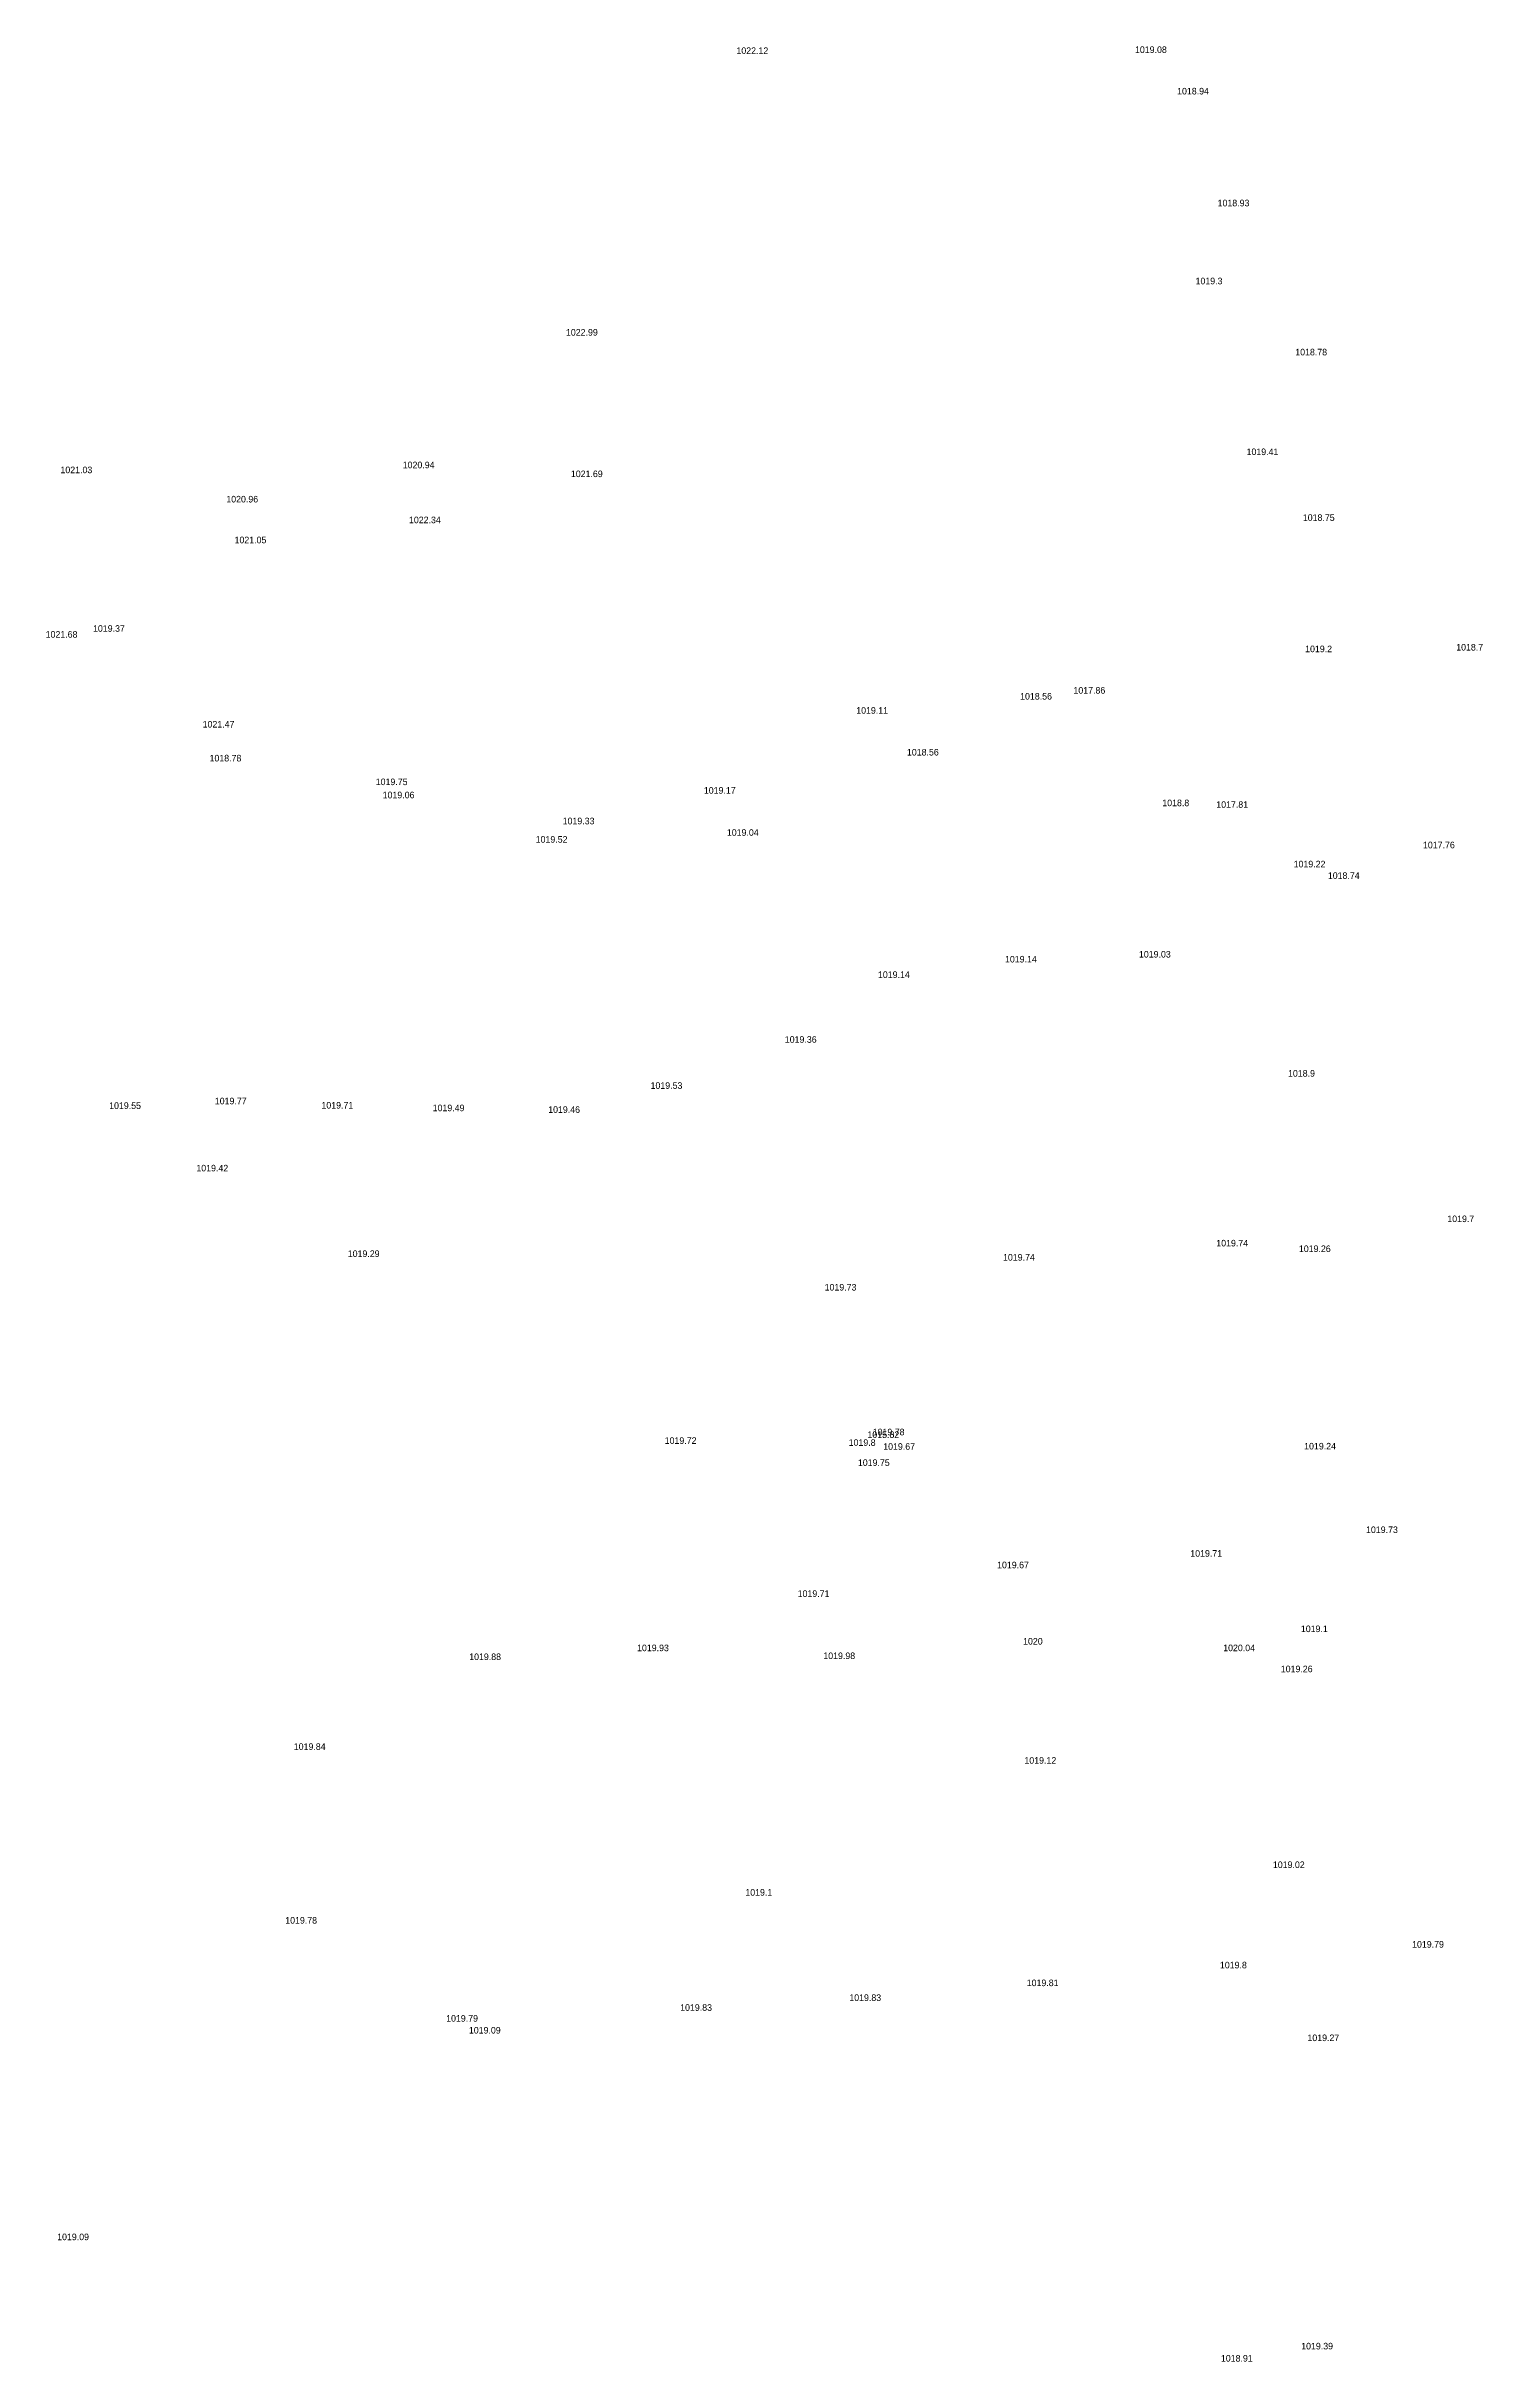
# Model space of a CAD drawing. Header units: inches. Extents: x 628884 to 629912, y 4519174 to 4520145.
# Drawn here: x 628995.1 to 629038.7, y 4519370.4 to 4519440.8 of the extents above; entities that cross this region are included whole.
import ezdxf

# ---------------------------------------------------------------- set-up
doc = ezdxf.new("R2010")
doc.units = ezdxf.units.IN
doc.header["$MEASUREMENT"] = 0

msp = doc.modelspace()

# ---------------------------------------------------------------- texts
for s, p in [('1022.12', (629016.06, 4519440.53, 1022.12)), ('1019.08', (629028.17, 4519440.56, 1019.08)), ('1018.94', (629029.45, 4519439.3, 1018.94)), ('1018.93', (629030.68, 4519435.9, 1018.93)), ('1019.3', (629030.01, 4519433.53, 1019.3)), ('1022.99', (629010.88, 4519431.97, 1022.99)), ('1018.78', (629033.04, 4519431.37, 1018.78)), ('1019.41', (629031.56, 4519428.34, 1019.41)), ('1021.03', (628995.52, 4519427.79, 1021.03)), ('1020.94', (629005.92, 4519427.94, 1020.94)), ('1021.69', (629011.03, 4519427.67, 1021.69)), ('1020.96', (629000.56, 4519426.9, 1020.96)), ('1022.34', (629006.11, 4519426.27, 1022.34)), ('1018.75', (629033.27, 4519426.34, 1018.75)), ('1021.05', (629000.81, 4519425.66, 1021.05)), ('1021.68', (628995.07, 4519422.79, 1021.68)), ('1019.37', (628996.51, 4519422.97, 1019.37)), ('1019.2', (629033.34, 4519422.35, 1019.2)), ('1018.7', (629037.93, 4519422.4, 1018.7)), ('1018.56', (629024.68, 4519420.91, 1018.56)), ('1017.86', (629026.3, 4519421.09, 1017.86)), ('1021.47', (628999.84, 4519420.06, 1021.47)), ('1019.11', (629019.7, 4519420.48, 1019.11)), ('1018.56', (629021.24, 4519419.21, 1018.56)), ('1018.78', (629000.05, 4519419.03, 1018.78)), ('1019.75', (629005.1, 4519418.31, 1019.75)), ('1019.06', (629005.31, 4519417.91, 1019.06)), ('1019.17', (629015.07, 4519418.05, 1019.17)), ('1018.8', (629029, 4519417.67, 1018.8)), ('1019.33', (629010.78, 4519417.12, 1019.33)), ('1017.81', (629030.64, 4519417.62, 1017.81)), ('1019.52', (629009.96, 4519416.56, 1019.52)), ('1019.04', (629015.77, 4519416.77, 1019.04)), ('1017.76', (629036.92, 4519416.39, 1017.76)), ('1019.22', (629032.99, 4519415.81, 1019.22)), ('1018.74', (629034.03, 4519415.46, 1018.74)), ('1019.14', (629024.22, 4519412.92, 1019.14)), ('1019.03', (629028.29, 4519413.07, 1019.03)), ('1019.14', (629020.36, 4519412.45, 1019.14)), ('1019.36', (629017.53, 4519410.48, 1019.36)), ('1018.9', (629032.82, 4519409.45, 1018.9)), ('1019.77', (629000.21, 4519408.61, 1019.77)), ('1019.53', (629013.45, 4519409.08, 1019.53)), ('1019.55', (628997, 4519408.47, 1019.55)), ('1019.71', (629003.45, 4519408.48, 1019.71)), ('1019.49', (629006.83, 4519408.4, 1019.49)), ('1019.46', (629010.34, 4519408.35, 1019.46)), ('1019.42', (628999.65, 4519406.57, 1019.42)), ('1019.7', (629037.66, 4519405.03, 1019.7)), ('1019.29', (629004.25, 4519403.97, 1019.29)), ('1019.74', (629024.16, 4519403.86, 1019.74)), ('1019.74', (629030.64, 4519404.29, 1019.74)), ('1019.26', (629033.15, 4519404.12, 1019.26)), ('1019.73', (629018.74, 4519402.95, 1019.73)), ('1019.72', (629013.88, 4519398.29, 1019.72)), ('1019.8', (629019.47, 4519398.23, 1019.8)), ('1015.82', (629020.04, 4519398.47, 1015.82)), ('1019.78', (629020.2, 4519398.55, 1019.78)), ('1019.67', (629020.52, 4519398.11, 1019.67)), ('1019.24', (629033.31, 4519398.12, 1019.24)), ('1019.75', (629019.75, 4519397.62, 1019.75)), ('1019.73', (629035.19, 4519395.58, 1019.73)), ('1019.67', (629023.98, 4519394.51, 1019.67)), ('1019.71', (629029.85, 4519394.86, 1019.71)), ('1019.71', (629017.92, 4519393.64, 1019.71)), ('1019.1', (629033.21, 4519392.57, 1019.1)), ('1019.88', (629007.94, 4519391.72, 1019.88)), ('1019.93', (629013.04, 4519391.99, 1019.93)), ('1019.98', (629018.7, 4519391.75, 1019.98)), ('1020', (629024.77, 4519392.19, 1020)), ('1020.04', (629030.85, 4519391.99, 1020.04)), ('1019.26', (629032.6, 4519391.35, 1019.26)), ('1019.84', (629002.61, 4519388.99, 1019.84)), ('1019.12', (629024.81, 4519388.57, 1019.12)), ('1019.02', (629032.36, 4519385.4, 1019.02)), ('1019.1', (629016.33, 4519384.56, 1019.1)), ('1019.78', (629002.35, 4519383.71, 1019.78)), ('1019.79', (629036.59, 4519382.98, 1019.79)), ('1019.81', (629024.88, 4519381.81, 1019.81)), ('1019.8', (629030.75, 4519382.35, 1019.8)), ('1019.83', (629019.49, 4519381.36, 1019.83)), ('1019.79', (629007.24, 4519380.73, 1019.79)), ('1019.83', (629014.35, 4519381.06, 1019.83)), ('1019.09', (629007.93, 4519380.37, 1019.09)), ('1019.27', (629033.41, 4519380.14, 1019.27)), ('1019.09', (628995.42, 4519374.09, 1019.09)), ('1019.39', (629033.22, 4519370.77, 1019.39)), ('1018.91', (629030.78, 4519370.4, 1018.91))]:
    msp.add_text(s, height=0.2).set_placement(p)

doc.saveas('drawing.dxf')
